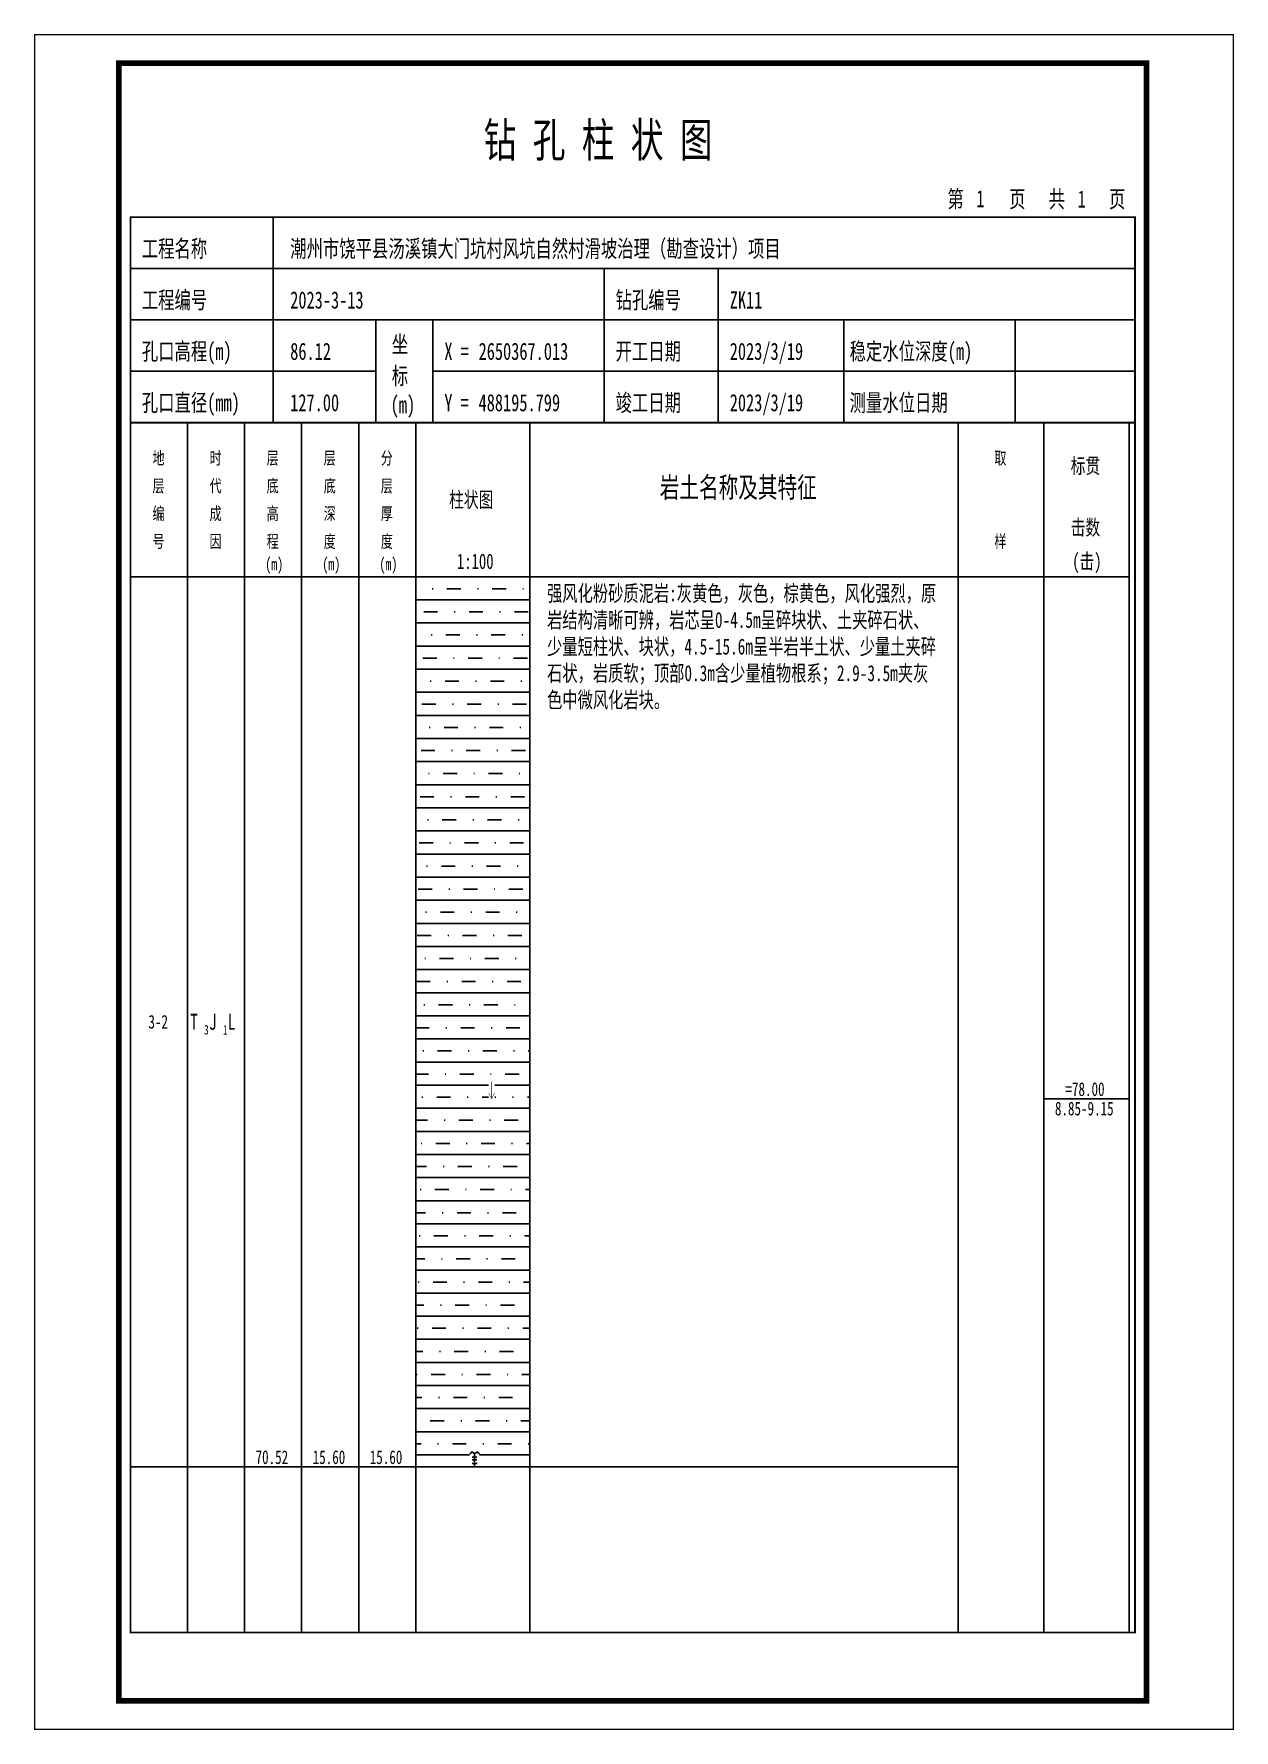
# Model space of a CAD drawing. Extents: x -17 to 4273, y -202 to 95.
# Drawn here: x 2533.1 to 2743.4, y -202.1 to 95.1 of the extents above; entities that cross this region are included whole.
import ezdxf
from ezdxf.enums import TextEntityAlignment as Align

# ---------------------------------------------------------------- set-up
doc = ezdxf.new("R2010")
doc.units = 0
doc.header["$MEASUREMENT"] = 0
doc.linetypes.add('DASHDOTX2', pattern=[2, 1, -0.5, 0, -0.5])
for name, color, linetype in [('GICAD_POUMIAN', 7, 'Continuous'), ('ZZT_BGBJ', 7, 'Continuous'), ('ZZT_FHD', 7, 'Continuous'), ('ZZT_TC', 7, 'Continuous')]:
    doc.layers.add(name, color=color, linetype=linetype)
doc.styles.add('BODYCONTENT', font='simfang.ttf', dxfattribs={"width": 0.7, "height": 2.8})
doc.styles.add('BODYTITLE', font='simfang.ttf', dxfattribs={"width": 0.7, "height": 3.6})
doc.styles.add('标注栏-第一列', font='', dxfattribs={"width": 0.7, "height": 3})
doc.styles.get('标注栏-第一列').set_extended_font_data('SimSun')

msp = doc.modelspace()

# ---------------------------------------------------------------- texts
at = {"layer": 'ZZT_TC', "color": 7, "style": 'BODYTITLE', "width": 0.7}
for s, height, p in [('地', 2.21, (2553.87, 19.03)), ('时', 2.21, (2563.87, 19.03)), ('层', 2.21, (2573.87, 19.03)), ('层', 2.21, (2583.87, 19.03)), ('分', 2.21, (2593.87, 19.03)), ('取', 2.21, (2701.37, 19.03)), ('标贯', 2.7, (2714.74, 17.28)), ('岩土名称及其特征', 3.6, (2642.75, 12.78)), ('层', 2.21, (2553.87, 14.16)), ('代', 2.21, (2563.87, 14.16)), ('底', 2.21, (2573.87, 14.16)), ('底', 2.21, (2583.87, 14.16)), ('层', 2.21, (2593.87, 14.16)), ('柱状图', 2.7, (2605.85, 11.34)), ('编', 2.21, (2553.87, 9.3)), ('成', 2.21, (2563.87, 9.3)), ('高', 2.21, (2573.87, 9.3)), ('深', 2.21, (2583.87, 9.3)), ('厚', 2.21, (2593.87, 9.3)), ('击数', 2.7, (2714.74, 6.48)), ('号', 2.21, (2553.87, 4.43)), ('因', 2.21, (2563.87, 4.43)), ('程', 2.21, (2573.87, 4.43)), ('度', 2.21, (2583.87, 4.43)), ('度', 2.21, (2593.87, 4.43)), ('样', 2.21, (2701.37, 4.43)), ('(m)', 2.213, (2573.62, 0.44)), ('(m)', 2.213, (2583.62, 0.44)), ('(m)', 2.213, (2593.62, 0.44)), ('1:100', 2.7, (2607.2, 0.54)), ('(击)', 2.7, (2715, 0.54))]:
    msp.add_text(s, height=height, dxfattribs=at).set_placement(p, align=Align.BOTTOM_LEFT)
at = {"layer": 'ZZT_TC', "color": 7, "style": 'BODYCONTENT', "width": 0.7}
for s, height, p in [('3-2', 2.4, (2553.16, -79.2)), ('T', 2.8, (2560.49, -79.4)), ('J', 2.8, (2563.78, -79.4)), ('L', 2.8, (2567.08, -79.4)), ('3', 1.68, (2562.92, -80.24)), ('1', 1.68, (2566.22, -80.24)), ('=78.00', 2.4, (2713.81, -91)), ('8.85-9.15', 2.4, (2711.97, -94.4)), ('70.52', 2.4, (2571.93, -155.5)), ('15.60', 2.4, (2581.93, -155.5)), ('15.60', 2.4, (2591.93, -155.5))]:
    msp.add_text(s, height=height, dxfattribs=at).set_placement(p)
at = {"layer": 'ZZT_TC', "color": 7, "insert": (2623, -1.5), "char_height": 2.8, "width": 69, "attachment_point": 1, "style": 'BODYCONTENT'}
msp.add_mtext('强风化粉砂质泥岩:灰黄色，灰色，棕黄色，风化强烈，原岩结构清晰可辨，岩芯呈0-4.5m呈碎块状、土夹碎石状、少量短柱状、块状，4.5-15.6m呈半岩半土状、少量土夹碎石状，岩质软；顶部0.3m含少量植物根系；2.9-3.5m夹灰色中微风化岩块。', dxfattribs=at)

# ---------------------------------------------------------------- blocks, each defined once
blk = doc.blocks.new('FH_QIANG_C')
blk.add_wipeout([(0, 0), (1.13, 0), (1.13, 1.61), (0, 1.61)])
at = {"layer": 'GICAD_POUMIAN', "color": 1}
for p, q in [((0, 1.4), (0.28, 1.61)), ((0.28, 1.61), (0.56, 1.41)), ((0.28, 0.28), (0.86, 0.28)), ((0.29, 1.02), (0.84, 1.02)), ((0.29, 0.68), (0.84, 0.68)), ((0.56, 1.41), (0.84, 1.61)), ((0.56, 1.41), (0.56, 0)), ((0.84, 1.61), (1.13, 1.4))]:
    blk.add_line(p, q, dxfattribs=at)
blk = doc.blocks.new('zztSLbg')
blk.add_wipeout([(-0.05, -0.11), (1.04, -0.11), (1.04, 3), (-0.05, 3)])
at = {"color": 1, "const_width": 0.1}
for points in [[(0.5, 3), (0.5, 0)], [(0, 1), (0.5, 0), (1, 1)]]:
    blk.add_lwpolyline(points, dxfattribs=at)
blk = doc.blocks.new('block11', base_point=(16.77, 229))
for p, q in [((41.77, 229), (41.77, 265)), ((16.77, 256), (192.77, 256)), ((99.77, 229), (99.77, 256)), ((119.77, 229), (119.77, 256)), ((16.77, 247), (192.77, 247)), ((59.77, 229), (59.77, 247)), ((69.77, 229), (69.77, 247)), ((141.77, 229), (141.77, 247)), ((171.77, 229), (171.77, 247)), ((16.77, 238), (59.77, 238)), ((69.77, 238), (192.77, 238))]:
    blk.add_line(p, q)
for points, const_width in [([(0, 0), (210, 0), (210, 297), (0, 297)], 0.25), ([(14.77, 5), (194.77, 5), (194.77, 292), (14.77, 292)], 1), ([(16.77, 265), (192.77, 265), (192.77, 17), (16.77, 17)], 0.3)]:
    blk.add_lwpolyline(points, close=True, dxfattribs=dict(const_width=const_width))
at = {"const_width": 0.3}
blk.add_lwpolyline([(16.77, 229), (192.77, 229)], dxfattribs=at)
at = {"style": '标注栏-第一列', "width": 0.7}
for s, height, p in [('钻 孔 柱 状 图', 6, (78.67, 275.54)), ('第', 3, (159.9, 266.7)), (' 1', 3, (163.55, 266.75)), ('页', 3, (170.73, 266.7)), ('共', 3, (177.65, 266.7)), (' 1', 3, (181.31, 266.7)), ('页', 3, (188.21, 266.7)), ('工程名称', 3, (18.77, 258)), ('潮州市饶平县汤溪镇大门坑村风坑自然村滑坡治理（勘查设计）项目', 3, (44.77, 258)), ('工程编号', 3, (18.77, 249)), ('2023-3-13', 3, (44.77, 249)), ('钻孔编号', 3, (101.77, 249)), ('ZK11', 3, (121.77, 249)), ('坐', 3, (62.56, 241.24)), ('孔口高程(m)', 3, (18.77, 240)), ('86.12', 3, (44.77, 240)), ('X =', 3, (71.77, 240)), ('2650367.013', 3, (77.77, 240)), ('开工日期', 3, (101.77, 240)), ('2023/3/19', 3, (121.77, 240)), ('稳定水位深度(m)', 3, (142.77, 240)), ('标', 3, (62.56, 235.7)), ('孔口直径(mm)', 3, (18.77, 231)), ('127.00', 3, (44.77, 231)), ('(m) ', 3, (62.37, 230.65)), ('Y =', 3, (71.77, 231)), ('488195.799', 3, (77.77, 231)), ('竣工日期', 3, (101.77, 231)), ('2023/3/19', 3, (121.77, 231)), ('测量水位日期', 3, (142.77, 231))]:
    blk.add_text(s, height=height, dxfattribs=at).set_placement(p)

# ---------------------------------------------------------------- hatches: boundary and pattern name
at = {"layer": 'ZZT_TC'}
h = msp.add_hatch(dxfattribs=at)
h.set_pattern_fill('GKFSZNY', color=256, style=0)
h.set_pattern_definition([(0, (0, 0), (0, 4.05), []), (0, (3.24, 1.944), (4.05, 4.05), [0.162, -2.43, 2.43, -2.916])])
h.paths.add_polyline_path([(2600, 0), (2620, 0), (2620, -156), (2600, -156)], flags=0)

# ---------------------------------------------------------------- linework, layer by layer
for p, q in [((2550, 27), (2550, -185)), ((2560, 27), (2560, -185)), ((2570, 27), (2570, -185)), ((2580, 27), (2580, -185)), ((2590, 27), (2590, -185)), ((2600, 27), (2600, -185)), ((2620, 27), (2620, -185)), ((2695, 27), (2695, -185)), ((2710, 27), (2710, -185)), ((2725, 27), (2725, -185)), ((2710, -91.5), (2725, -91.5)), ((2550, -156), (2560, -156)), ((2560, -156), (2570, -156)), ((2570, -156), (2580, -156)), ((2580, -156), (2590, -156)), ((2590, -156), (2600, -156)), ((2600, -156), (2620, -156)), ((2620, -156), (2695, -156))]:
    msp.add_line(p, q, dxfattribs=at)
at = {"layer": 'ZZT_TC', "color": 7, "const_width": 0.3}
msp.add_lwpolyline([(2550, 0), (2725, 0)], dxfattribs=at)
at = {"layer": 'ZZT_TC'}
msp.add_lwpolyline([(2600, 0), (2620, 0), (2620, -156), (2600, -156)], close=True, dxfattribs=at)

msp.set_redraw_order([(e.dxf.handle, doc.entitydb.next_handle()) for e in msp.query("TEXT MTEXT ATTDEF DIMENSION ARC_DIMENSION")])  # texts and dimensions are drawn at this point

# ---------------------------------------------------------------- next in the draw order: block references
at = {"layer": 'ZZT_BGBJ'}
msp.add_blockref('zztSLbg', (2612.79, -91.5), dxfattribs=at)
at = {"layer": 'ZZT_FHD', "linetype": 'DASHDOTX2', "xscale": 1.5, "yscale": 1.5}
msp.add_blockref('FH_QIANG_C', (2609.44, -155.8), dxfattribs=at)

# ---------------------------------------------------------------- next in the draw order: linework, layer by layer
at = {"layer": 'ZZT_FHD', "linetype": 'DASHDOTX2'}
msp.add_line((2600, -156), (2620, -156), dxfattribs=at)
at = {"layer": 'ZZT_TC', "color": 7, "const_width": 0.3, "flags": 128}
msp.add_lwpolyline([(2550, 27), (2725, 27), (2725, -185), (2550, -185)], close=True, dxfattribs=at)

# ---------------------------------------------------------------- next in the draw order: block references
at = {"layer": 'ZZT_TC'}
msp.add_blockref('block11', (2550, 27), dxfattribs=at)

doc.saveas('drawing.dxf')
